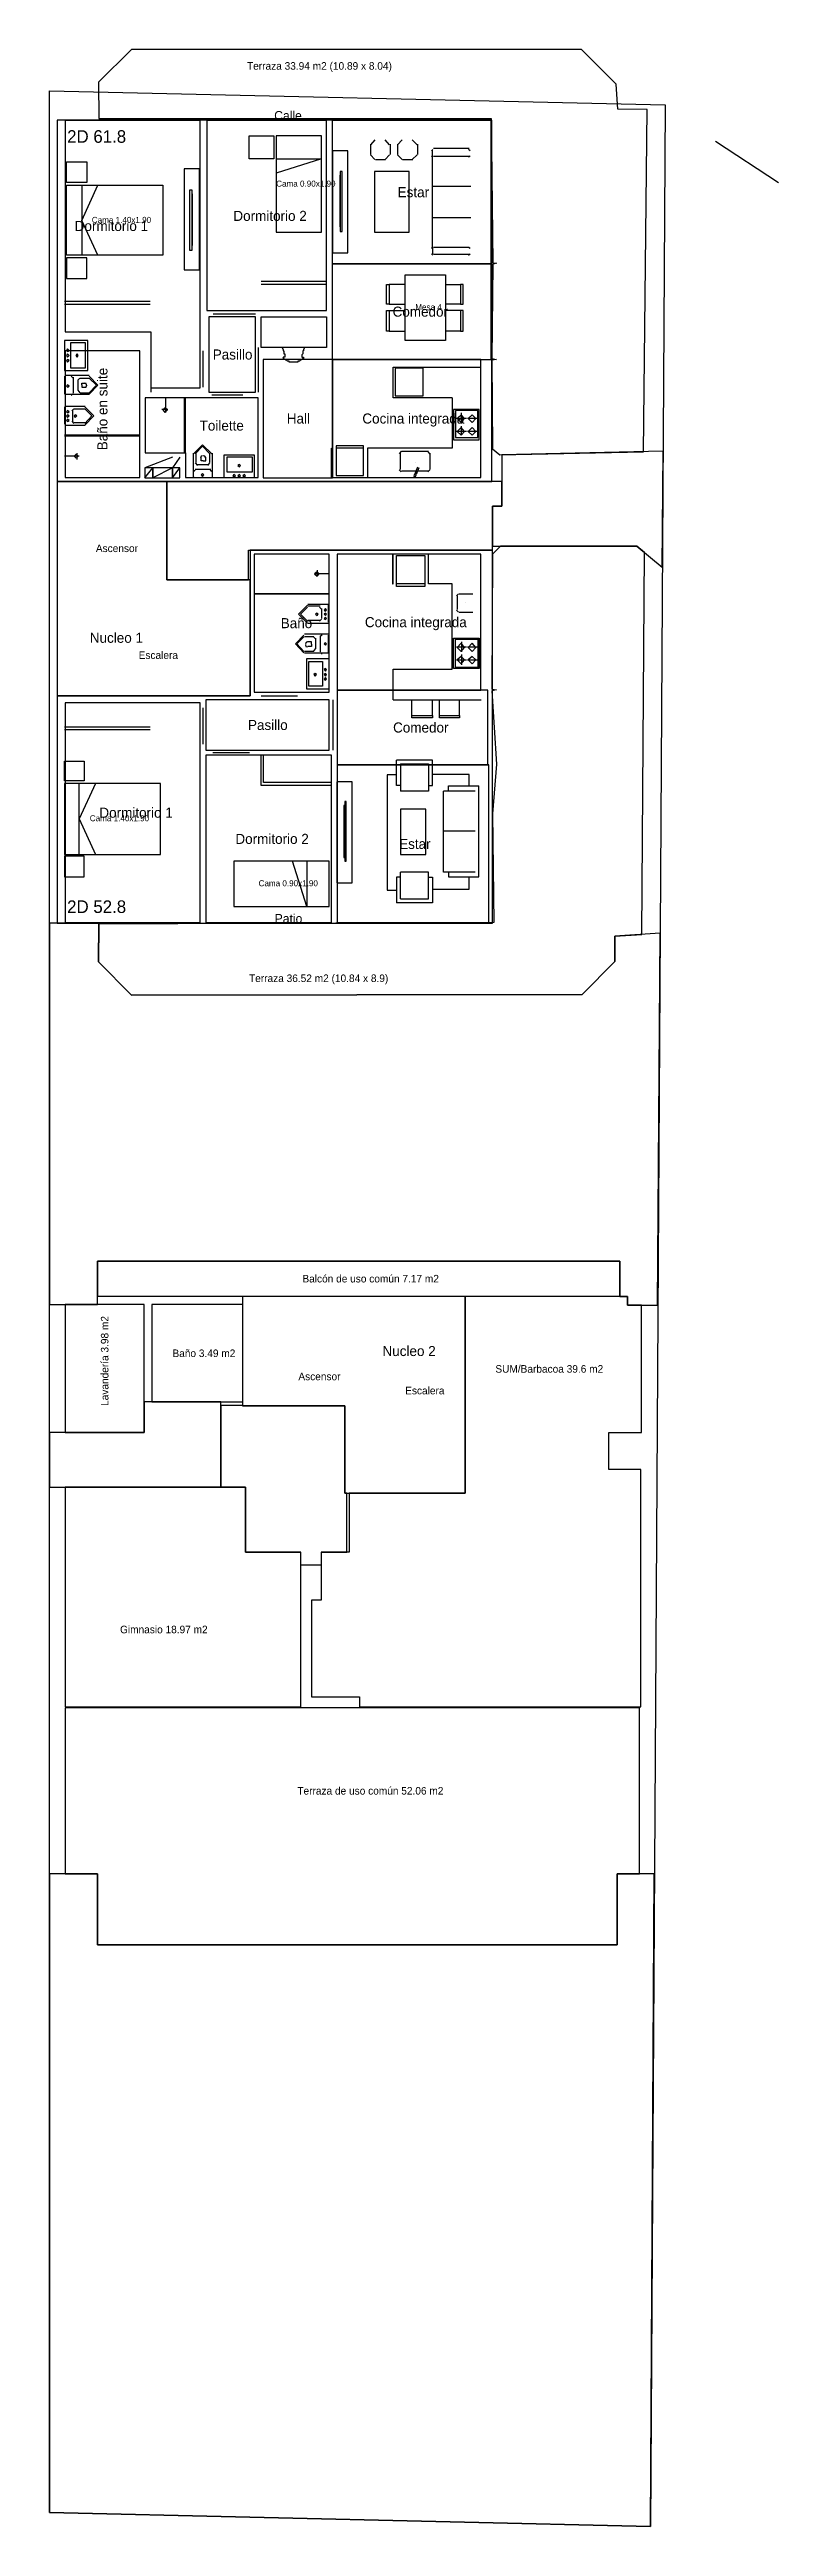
# Model space of a CAD drawing. Header units: metres. Extents: x 0 to 167, y 0 to 49.
# Drawn here: x 0 to 14.47, y 0 to 49.14 of the extents above; entities that cross this region are included whole.
import ezdxf

# ---------------------------------------------------------------- set-up
doc = ezdxf.new("R2010")
doc.units = ezdxf.units.M
for name, color, linetype in [('Trazo_Cotas', 9, 'Continuous'), ('Trazo_Entrada', 1, 'Continuous'), ('Trazo_Equipamiento', 8, 'Continuous'), ('Trazo_Estancias', 3, 'Continuous'), ('Trazo_Fachada', 30, 'Continuous'), ('Trazo_Medianeras', 8, 'Continuous'), ('Trazo_Norte', 1, 'Continuous'), ('Trazo_Nucleos', 252, 'Continuous'), ('Trazo_Pasillo', 9, 'Continuous'), ('Trazo_Patios', 3, 'Continuous'), ('Trazo_Puertas', 1, 'Continuous'), ('Trazo_Terreno', 7, 'Continuous'), ('Trazo_Unidad', 7, 'Continuous'), ('Trazo_Ventanas', 5, 'Continuous')]:
    doc.layers.add(name, color=color, linetype=linetype)

msp = doc.modelspace()

# ---------------------------------------------------------------- texts
at = {"layer": 'Trazo_Cotas'}
for s, p in [('Terraza 33.94 m2 (10.89 x 8.04)', (3.92, 48.74)), ('Terraza 36.52 m2 (10.84 x 8.9)', (3.96, 30.64)), ('Balcón de uso común 7.17 m2', (5.02, 24.68)), ('Baño 3.49 m2', (2.44, 23.2)), ('SUM/Barbacoa 39.6 m2', (8.85, 22.89)), ('Gimnasio 18.97 m2', (1.4, 17.72)), ('Terraza de uso común 52.06 m2', (4.92, 14.52))]:
    msp.add_text(s, height=0.15, dxfattribs=at).set_placement(p)
msp.add_text('Lavandería 3.98 m2', height=0.15, rotation=90, dxfattribs=at).set_placement((1.17, 22.23))
at = {"layer": 'Trazo_Equipamiento', "color": 8}
for s, p in [('Cama 0.90x1.90', (4.5, 46.42)), ('Cama 1.40x1.90', (0.84, 45.7)), ('Mesa 4', (7.26, 43.97)), ('Cama 1.40x1.90', (0.8, 33.83)), ('Cama 0.90x1.90', (4.15, 32.54))]:
    msp.add_text(s, height=0.12, dxfattribs=at).set_placement(p)
at = {"layer": 'Trazo_Estancias', "color": 2}
for p in [(6.91, 46.21), (6.94, 33.28)]:
    msp.add_text('Estar', height=0.2, dxfattribs=at).set_placement(p)
at = {"layer": 'Trazo_Estancias', "color": 5}
for s, p in [('Dormitorio 1', (0.5, 45.54)), ('Dormitorio 2', (3.65, 45.74)), ('Dormitorio 1', (0.99, 33.9)), ('Dormitorio 2', (3.69, 33.38))]:
    msp.add_text(s, height=0.2, dxfattribs=at).set_placement(p)
at = {"layer": 'Trazo_Estancias', "color": 40}
for p in [(6.81, 43.84), (6.82, 35.59)]:
    msp.add_text('Comedor', height=0.2, dxfattribs=at).set_placement(p)
at = {"layer": 'Trazo_Estancias', "color": 4}
msp.add_text('Baño en suite', height=0.2, rotation=90, dxfattribs=at).set_placement((1.15, 41.19))
at = {"layer": 'Trazo_Estancias', "color": 8}
for s, p in [('Pasillo', (3.24, 42.99)), ('Hall', (4.71, 41.72)), ('Pasillo', (3.94, 35.64))]:
    msp.add_text(s, height=0.2, dxfattribs=at).set_placement(p)
at = {"layer": 'Trazo_Estancias', "color": 4}
for s, p in [('Toilette', (2.98, 41.58)), ('Baño', (4.59, 37.66))]:
    msp.add_text(s, height=0.2, dxfattribs=at).set_placement(p)
at = {"layer": 'Trazo_Estancias', "color": 30}
for p in [(6.21, 41.72), (6.26, 37.68)]:
    msp.add_text('Cocina integrada', height=0.2, dxfattribs=at).set_placement(p)
at = {"layer": 'Trazo_Fachada'}
for s, p in [('Calle', (4.46, 47.74)), ('Patio', (4.47, 31.81))]:
    msp.add_text(s, height=0.18, dxfattribs=at).set_placement(p)
at = {"layer": 'Trazo_Nucleos'}
for s, height, p in [('Ascensor', 0.15, (0.92, 39.17)), ('Nucleo 1', 0.2, (0.8, 37.37)), ('Escalera', 0.15, (1.77, 37.05)), ('Nucleo 2', 0.2, (6.61, 23.22)), ('Ascensor', 0.15, (4.94, 22.74)), ('Escalera', 0.15, (7.06, 22.46))]:
    msp.add_text(s, height=height, dxfattribs=at).set_placement(p)
at = {"layer": 'Trazo_Unidad'}
for s, p in [('2D 61.8', (0.35, 47.29)), ('2D 52.8', (0.35, 32.01))]:
    msp.add_text(s, height=0.25, dxfattribs=at).set_placement(p)

# ---------------------------------------------------------------- linework, layer by layer
at = {"layer": 'Trazo_Cotas'}
for points in [[(1.63, 49.14), (0.97, 48.49), (0.98, 47.77), (8.77, 47.77), (8.8, 44.91), (8.87, 44.9), (8.8, 44.88), (8.78, 43.01), (8.87, 42.99), (8.78, 42.98), (8.79, 41.22), (8.94, 41.1), (11.79, 41.16), (11.86, 47.95), (11.28, 47.96), (11.25, 48.45), (10.56, 49.14)], [(8.95, 39.29), (8.79, 39.13), (8.78, 36.45), (8.87, 36.44), (8.78, 36.42), (8.87, 34.96), (8.79, 33.98), (8.82, 31.82), (0.98, 31.79), (0.97, 31.04), (1.63, 30.38), (10.57, 30.39), (11.22, 31.05), (11.22, 31.55), (11.76, 31.58), (11.81, 39.16), (11.66, 39.29)], [(11.32, 25.1), (0.95, 25.1), (0.95, 24.41), (11.32, 24.41)], [(1.88, 24.24), (0.31, 24.24), (0.31, 21.7), (1.88, 21.7)], [(3.84, 24.24), (2.03, 24.24), (2.03, 22.31), (3.84, 22.31)], [(11.47, 24.4), (8.25, 24.4), (8.25, 20.5), (5.95, 20.5), (5.95, 19.33), (5.39, 19.33), (5.39, 18.38), (5.2, 18.38), (5.2, 16.46), (6.15, 16.46), (6.15, 16.26), (11.74, 16.26), (11.74, 20.97), (11.1, 20.97), (11.1, 21.7), (11.75, 21.7), (11.75, 24.23), (11.47, 24.23)], [(3.89, 20.62), (0.31, 20.62), (0.31, 16.26), (4.99, 16.26), (4.99, 19.33), (3.89, 19.33)], [(11.71, 16.24), (0.31, 16.24), (0.31, 12.95), (0.95, 12.95), (0.95, 11.54), (11.27, 11.54), (11.27, 12.95), (11.71, 12.95)]]:
    msp.add_lwpolyline(points, close=True, dxfattribs=at)
at = {"layer": 'Trazo_Entrada'}
for p, q in [((5.24, 40.57), (4.38, 40.57)), ((6.71, 39.21), (5.98, 39.21))]:
    msp.add_line(p, q, dxfattribs=at)
at = {"layer": 'Trazo_Equipamiento', "color": 9}
for p, q in [((6.46, 47.35), (6.37, 47.25)), ((6.37, 47.26), (6.37, 47.06)), ((6.75, 47.25), (6.66, 47.35)), ((6.77, 47.06), (6.77, 47.26)), ((7, 47.35), (6.91, 47.25)), ((6.91, 47.26), (6.91, 47.06)), ((7.3, 47.25), (7.2, 47.35)), ((7.31, 47.06), (7.31, 47.26)), ((7.62, 47.18), (8.33, 47.18)), ((6.37, 47.05), (6.46, 46.96)), ((6.47, 46.96), (6.67, 46.96)), ((6.66, 46.96), (6.75, 47.05)), ((6.91, 47.05), (7, 46.96)), ((7.01, 46.96), (7.21, 46.96)), ((7.2, 46.96), (7.3, 47.05)), ((7.61, 47.16), (7.58, 47.13)), ((7.58, 47.03), (7.61, 47.01)), ((7.6, 47.04), (7.6, 47.14)), ((7.6, 45.2), (7.6, 47.04)), ((8.33, 47.02), (7.62, 47.02)), ((8.35, 47.13), (8.32, 47.16)), ((8.32, 47.01), (8.35, 47.03)), ((0.74, 46.5), (0.34, 46.5)), ((0.64, 46.45), (0.64, 45.06)), ((7.6, 46.43), (8.36, 46.43)), ((7.6, 45.81), (8.36, 45.81)), ((7.61, 45.21), (7.58, 45.19)), ((8.33, 45.21), (7.62, 45.21)), ((8.35, 45.19), (8.32, 45.21)), ((7.58, 45.09), (7.61, 45.06)), ((7.6, 45.2), (7.6, 45.09)), ((7.62, 45.08), (8.33, 45.08)), ((8.32, 45.06), (8.35, 45.09)), ((5.5, 44.54), (4.2, 44.54)), ((5.5, 44.54), (4.2, 44.54)), ((0.3, 44.15), (2, 44.15)), ((0.3, 44.15), (2, 44.15)), ((8.16, 44.09), (8.21, 44.09)), ((6.74, 43.55), (6.69, 43.55)), ((8.16, 43.55), (8.21, 43.55)), ((4.64, 43.03), (4.64, 43.03)), ((2.44, 41.05), (1.89, 40.84)), ((1.89, 40.64), (2.05, 40.84)), ((2.59, 41.05), (2.44, 40.84)), ((2.44, 40.64), (2.59, 40.84)), ((6.82, 36.24), (8.57, 36.24)), ((7.6, 35.93), (7.6, 35.88)), ((7.6, 35.93), (7.6, 35.88)), ((8.14, 35.93), (8.14, 35.88)), ((8.14, 35.93), (8.14, 35.88)), ((0.3, 35.65), (2, 35.65)), ((0.3, 35.65), (2, 35.65)), ((4.2, 34.54), (4.2, 35.14)), ((6.89, 34.54), (6.89, 35.04)), ((6.97, 34.97), (6.97, 34.43)), ((0.59, 33.17), (0.59, 34.58)), ((5.6, 34.54), (4.2, 34.54)), ((5.6, 34.54), (4.2, 34.54)), ((5.6, 34.6), (4.25, 34.6)), ((6.97, 34.54), (6.89, 34.54)), ((7.82, 32.82), (7.82, 34.43)), ((8.45, 34.43), (7.82, 34.43)), ((7.92, 34.53), (8.52, 34.53)), ((7.92, 34.43), (7.92, 34.53)), ((8.45, 33.63), (7.82, 33.63)), ((0.69, 33.14), (0.3, 33.14)), ((6.89, 32.72), (6.89, 32.21)), ((6.97, 32.72), (6.89, 32.72)), ((6.97, 32.29), (6.97, 32.82)), ((8.45, 32.82), (7.82, 32.82))]:
    msp.add_line(p, q, dxfattribs=at)
at = {"layer": 'Trazo_Equipamiento', "color": 8}
for p, q in [((0.3, 42.66), (0.3, 42.3)), ((0.32, 42.66), (0.32, 42.66)), ((0.32, 42.3), (0.32, 42.3)), ((0.32, 42.3), (0.51, 42.3)), ((0.46, 42.63), (0.43, 42.66)), ((0.43, 42.28), (0.46, 42.31)), ((0.44, 42.3), (0.44, 42.3)), ((0.47, 42.64), (0.47, 42.32)), ((0.51, 42.3), (0.79, 42.3)), ((0.6, 42.62), (0.56, 42.58)), ((0.56, 42.38), (0.6, 42.33)), ((0.57, 42.38), (0.57, 42.59)), ((0.61, 42.62), (0.79, 42.62)), ((0.61, 42.33), (0.79, 42.33)), ((0.64, 42.49), (0.64, 42.44)), ((0.64, 42.44), (0.73, 42.44)), ((0.3, 42.05), (0.3, 41.71)), ((0.32, 42.05), (0.32, 42.05)), ((0.48, 42.01), (0.44, 41.97)), ((0.44, 41.77), (0.48, 41.72)), ((0.46, 41.77), (0.46, 41.98)), ((0.49, 42.01), (0.71, 42.01)), ((0.71, 42.06), (0.71, 42.06)), ((2.35, 42), (2.23, 42)), ((2.3, 42.23), (2.3, 41.94)), ((2.67, 42.23), (2.67, 41.13)), ((2.69, 42.23), (2.69, 41.13)), ((8.02, 42), (8.02, 41.4)), ((8.08, 41.83), (8.28, 41.83)), ((8.18, 41.72), (8.18, 41.93)), ((8.3, 41.83), (8.5, 41.83)), ((1.79, 41.49), (0.3, 41.49)), ((1.79, 41.47), (0.3, 41.47)), ((0.32, 41.71), (0.32, 41.71)), ((0.35, 41.69), (0.35, 41.69)), ((0.49, 41.74), (0.71, 41.74)), ((0.71, 41.69), (0.71, 41.69)), ((8.08, 41.57), (8.28, 41.57)), ((8.18, 41.49), (8.18, 41.67)), ((8.3, 41.57), (8.5, 41.57)), ((0.3, 41.08), (0.59, 41.08)), ((0.54, 41.13), (0.54, 41.01)), ((2.86, 40.84), (2.86, 41.13)), ((2.86, 40.66), (2.86, 40.84)), ((2.89, 40.79), (2.86, 40.77)), ((2.89, 40.94), (2.94, 40.89)), ((3.2, 40.81), (2.89, 40.81)), ((2.91, 40.95), (2.91, 41.13)), ((2.94, 40.91), (3.15, 40.91)), ((3.01, 40.98), (3.01, 41.05)), ((3.05, 40.98), (3.01, 40.98)), ((3.14, 40.89), (3.18, 40.94)), ((3.18, 40.95), (3.18, 41.13)), ((3.22, 40.77), (3.19, 40.79)), ((6.23, 41.23), (5.69, 41.23)), ((6.23, 41.23), (5.69, 41.23)), ((6.98, 41.17), (6.94, 41.12)), ((6.94, 40.8), (6.98, 40.76)), ((6.96, 41.13), (6.96, 40.81)), ((6.99, 41.17), (7.52, 41.17)), ((7.25, 40.71), (7.31, 40.86)), ((7.26, 40.95), (7.26, 40.95)), ((7.33, 40.84), (7.28, 40.71)), ((7.31, 40.84), (7.31, 40.84)), ((7.55, 41.12), (7.51, 41.17)), ((7.51, 40.76), (7.55, 40.8)), ((7.55, 41.13), (7.55, 40.81)), ((2.86, 40.78), (2.86, 40.78)), ((2.88, 40.66), (2.88, 40.66)), ((3.22, 40.64), (2.88, 40.64)), ((3.22, 40.66), (3.22, 40.66)), ((6.99, 40.78), (7.01, 40.78)), ((7.01, 40.78), (7.31, 40.78)), ((7.24, 40.71), (7.23, 40.67)), ((7.25, 40.71), (7.24, 40.71)), ((7.28, 40.76), (7.26, 40.71)), ((7.28, 40.69), (7.27, 40.7)), ((7.28, 40.76), (7.28, 40.76)), ((7.3, 40.76), (7.28, 40.71)), ((7.28, 40.69), (7.28, 40.69)), ((7.28, 40.69), (7.28, 40.69)), ((7.31, 40.78), (7.52, 40.78)), ((4.06, 38.35), (5.55, 38.35)), ((4.06, 38.34), (5.55, 38.34)), ((5.55, 38.74), (5.26, 38.74)), ((5.32, 38.69), (5.32, 38.81)), ((7.45, 38.54), (6.89, 38.54)), ((7.45, 38.54), (6.89, 38.54)), ((8.12, 38.34), (8.08, 38.3)), ((8.13, 38.34), (8.4, 38.34)), ((5.13, 38.13), (5.13, 38.13)), ((5.37, 38.1), (5.13, 38.1)), ((5.4, 38.04), (5.36, 38.08)), ((5.36, 37.8), (5.4, 37.84)), ((5.4, 38.05), (5.4, 37.85)), ((5.48, 38.13), (5.48, 38.13)), ((5.54, 37.78), (5.54, 38.12)), ((5.54, 38.12), (5.54, 38.12)), ((8.08, 38.02), (8.12, 37.98)), ((8.09, 38.3), (8.09, 38.03)), ((8.13, 37.98), (8.4, 37.98)), ((8.26, 38.17), (8.26, 38.17)), ((5.35, 37.54), (5.06, 37.54)), ((5.25, 37.49), (5.06, 37.49)), ((5.37, 37.81), (5.13, 37.81)), ((5.13, 37.76), (5.13, 37.76)), ((5.2, 37.39), (5.13, 37.39)), ((5.2, 37.34), (5.2, 37.39)), ((5.28, 37.45), (5.24, 37.49)), ((5.28, 37.46), (5.28, 37.25)), ((5.54, 37.54), (5.35, 37.54)), ((5.41, 37.52), (5.38, 37.5)), ((5.38, 37.19), (5.38, 37.51)), ((5.42, 37.54), (5.42, 37.54)), ((5.54, 37.78), (5.54, 37.78)), ((5.54, 37.17), (5.54, 37.52)), ((5.54, 37.52), (5.54, 37.52)), ((8.02, 36.86), (8.02, 37.46)), ((8.18, 37.39), (8.18, 37.19)), ((5.25, 37.2), (5.06, 37.2)), ((5.24, 37.2), (5.28, 37.25)), ((5.38, 37.18), (5.41, 37.15)), ((5.54, 37.17), (5.54, 37.17)), ((8.08, 37.29), (8.28, 37.29)), ((8.08, 37.03), (8.28, 37.03)), ((8.18, 37.14), (8.18, 36.93)), ((8.3, 37.29), (8.5, 37.29)), ((8.3, 37.03), (8.5, 37.03)), ((6.82, 36.85), (7.99, 36.85)), ((6.82, 36.24), (6.82, 36.85))]:
    msp.add_line(p, q, dxfattribs=at)
at = {"layer": 'Trazo_Equipamiento', "color": 9}
for points in [[(3.96, 47.43), (4.45, 47.43), (4.45, 46.97), (3.96, 46.97)], [(5.4, 47.43), (4.5, 47.43), (4.5, 45.52), (5.4, 45.52)], [(2.98, 46.77), (2.67, 46.77), (2.67, 44.77), (2.98, 44.77)], [(5.62, 45.11), (5.92, 45.11), (5.92, 47.13), (5.62, 47.13)], [(5.77, 45.53), (5.81, 45.53), (5.81, 46.72), (5.77, 46.72)], [(6.45, 45.52), (7.14, 45.52), (7.14, 46.72), (6.45, 46.72)], [(0.34, 46.45), (2.25, 46.45), (2.25, 45.06), (0.34, 45.06)], [(2.83, 46.35), (2.78, 46.35), (2.78, 45.16), (2.83, 45.16)], [(0.34, 44.6), (0.74, 44.6), (0.74, 45.01), (0.34, 45.01)], [(7.86, 43.37), (7.06, 43.37), (7.06, 44.67), (7.86, 44.67)], [(5.5, 43.23), (4.2, 43.23), (4.2, 43.84), (5.5, 43.84)], [(2.59, 40.84), (2.44, 40.84), (2.44, 40.64), (2.59, 40.64)], [(0.3, 35.02), (0.69, 35.02), (0.69, 34.63), (0.3, 34.63)], [(0.3, 33.17), (2.2, 33.17), (2.2, 34.58), (0.3, 34.58)], [(5.7, 32.61), (6.01, 32.61), (6.01, 34.61), (5.7, 34.61)], [(5.86, 33.04), (5.89, 33.04), (5.89, 34.22), (5.86, 34.22)], [(7.47, 34.07), (6.97, 34.07), (6.97, 33.17), (7.47, 33.17)], [(3.66, 32.14), (5.55, 32.14), (5.55, 33.04), (3.66, 33.04)]]:
    msp.add_lwpolyline(points, close=True, dxfattribs=at)
for points in [[(0.34, 46.5), (0.34, 46.91), (0.74, 46.91), (0.74, 46.5)], [(4.5, 46.97), (5.4, 46.97), (4.5, 46.69)], [(0.96, 45.06), (0.64, 45.75), (0.96, 46.45)], [(2.83, 45.25), (2.84, 45.25), (2.84, 46.28), (2.83, 46.28)], [(5.77, 46.65), (5.76, 46.65), (5.76, 45.62), (5.77, 45.62)], [(5.5, 44.48), (4.25, 44.48), (4.2, 44.48)], [(6.74, 44.09), (6.69, 44.09), (6.69, 44.48), (6.74, 44.48)], [(7.06, 44.48), (6.74, 44.48), (6.74, 44.09), (7.06, 44.09)], [(7.86, 44.48), (8.16, 44.48), (8.16, 44.09), (7.86, 44.09)], [(8.21, 44.09), (8.21, 44.48), (8.16, 44.48)], [(0.3, 44.09), (1.95, 44.09), (2, 44.09)], [(6.69, 43.55), (6.69, 43.96), (7.06, 43.96)], [(6.74, 43.96), (6.74, 43.55), (7.06, 43.55)], [(8.21, 43.55), (8.21, 43.96), (7.86, 43.96)], [(8.16, 43.96), (8.16, 43.55), (7.86, 43.55)], [(4.62, 43.23), (4.64, 43.18), (4.64, 43.16), (4.65, 43.16), (4.65, 43.1), (4.67, 43.1)], [(4.67, 43.06), (4.67, 43.04), (4.64, 43.04), (4.64, 43.03)], [(5.04, 43.03), (5.04, 43.01), (5.03, 43.01), (5.01, 42.99), (4.99, 42.98), (4.98, 42.98), (4.96, 42.96), (4.93, 42.96), (4.93, 42.94), (4.76, 42.94), (4.76, 42.96), (4.72, 42.96), (4.71, 42.98), (4.69, 42.98), (4.67, 42.99), (4.65, 43.01), (4.64, 43.03)], [(4.67, 43.1), (4.67, 43.08), (4.67, 43.06)], [(5.06, 43.23), (5.04, 43.18), (5.04, 43.16), (5.03, 43.16), (5.03, 43.1), (5.01, 43.08), (5.01, 43.06)], [(5.01, 43.06), (5.01, 43.04), (5.03, 43.04)], [(5.03, 43.04), (5.04, 43.04), (5.04, 43.03)], [(2.44, 40.84), (2.05, 40.84), (2.05, 40.64), (2.44, 40.64), (2.44, 40.84), (2.05, 40.64), (2.05, 40.84), (1.89, 40.84), (1.89, 40.64), (2.05, 40.64)], [(7.6, 35.88), (7.19, 35.88), (7.19, 36.24)], [(7.19, 35.93), (7.6, 35.93), (7.6, 36.24)], [(7.6, 35.88), (7.19, 35.88), (7.19, 36.24)], [(7.19, 35.93), (7.6, 35.93), (7.6, 36.24)], [(8.14, 35.88), (7.74, 35.88), (7.74, 36.24)], [(7.74, 35.93), (8.14, 35.93), (8.14, 36.24)], [(8.14, 35.88), (7.74, 35.88), (7.74, 36.24)], [(7.74, 35.93), (8.14, 35.93), (8.14, 36.24)], [(0.3, 35.7), (1.95, 35.7), (2, 35.7)], [(5.6, 34.6), (4.25, 34.6), (4.25, 35.14)], [(7.52, 34.54), (7.6, 34.54), (7.6, 35.04), (6.89, 35.04)], [(6.97, 34.97), (7.52, 34.97), (7.52, 34.43), (6.97, 34.43)], [(0.91, 34.58), (0.59, 33.88), (0.91, 33.17)], [(6.89, 34.75), (6.7, 34.75), (6.7, 32.46), (6.89, 32.46)], [(8.33, 34.53), (8.33, 34.76), (7.6, 34.76)], [(7.92, 32.82), (7.92, 32.73), (8.52, 32.73), (8.52, 34.53)], [(5.86, 34.14), (5.84, 34.14), (5.84, 33.11), (5.86, 33.11)], [(0.3, 33.14), (0.3, 32.73), (0.69, 32.73), (0.69, 33.14)], [(5.11, 33.04), (5.11, 32.14), (4.82, 33.04)], [(7.52, 32.72), (7.6, 32.72), (7.6, 32.21), (6.89, 32.21)], [(6.97, 32.29), (7.52, 32.29), (7.52, 32.82), (6.97, 32.82)], [(7.6, 32.48), (8.33, 32.48), (8.33, 32.73)]]:
    msp.add_lwpolyline(points, dxfattribs=at)
at = {"layer": 'Trazo_Equipamiento', "color": 8}
for points in [[(0.3, 42.77), (0.76, 42.77), (0.76, 43.37), (0.3, 43.37)], [(0.71, 42.82), (0.42, 42.82), (0.42, 43.33), (0.71, 43.33)], [(0.36, 43.15), (0.39, 43.17), (0.36, 43.2), (0.34, 43.17)], [(0.36, 43.04), (0.39, 43.07), (0.36, 43.1), (0.34, 43.07)], [(0.36, 42.94), (0.39, 42.97), (0.36, 42.99), (0.34, 42.97)], [(0.55, 43.04), (0.57, 43.07), (0.55, 43.1), (0.52, 43.07)], [(6.86, 42.81), (6.86, 42.27), (7.42, 42.27), (7.42, 42.82)], [(0.36, 42.49), (0.34, 42.46), (0.36, 42.44), (0.39, 42.46)], [(0.36, 41.98), (0.34, 41.95), (0.36, 41.93), (0.39, 41.95)], [(0.36, 41.89), (0.34, 41.87), (0.36, 41.84), (0.39, 41.87)], [(0.36, 41.81), (0.34, 41.78), (0.36, 41.76), (0.39, 41.78)], [(0.51, 41.89), (0.49, 41.87), (0.51, 41.84), (0.54, 41.87)], [(2.29, 41.94), (2.34, 41.99), (2.29, 42.03), (2.25, 41.99)], [(8.02, 41.4), (8.53, 41.4), (8.53, 42), (8.02, 42)], [(8.5, 41.98), (8.06, 41.98), (8.06, 41.44), (8.5, 41.44)], [(8.17, 41.74), (8.24, 41.82), (8.17, 41.89), (8.09, 41.82)], [(8.39, 41.74), (8.46, 41.82), (8.39, 41.89), (8.31, 41.82)], [(6.23, 41.28), (5.69, 41.28), (5.69, 40.69), (6.23, 40.69)], [(6.23, 41.28), (5.69, 41.28), (5.69, 40.69), (6.23, 40.69)], [(8.17, 41.49), (8.24, 41.56), (8.17, 41.64), (8.09, 41.56)], [(8.39, 41.49), (8.46, 41.56), (8.39, 41.64), (8.31, 41.56)], [(0.57, 41.07), (0.53, 41.11), (0.49, 41.07), (0.53, 41.03)], [(4.06, 40.64), (3.47, 40.64), (3.47, 41.1), (4.06, 41.1)], [(4.03, 41.05), (3.52, 41.05), (3.52, 40.76), (4.03, 40.76)], [(3.77, 40.86), (3.79, 40.89), (3.77, 40.91), (3.74, 40.89)], [(3.04, 40.67), (3.06, 40.7), (3.04, 40.73), (3.01, 40.7)], [(3.66, 40.66), (3.69, 40.68), (3.66, 40.71), (3.64, 40.68)], [(3.77, 40.66), (3.79, 40.68), (3.77, 40.71), (3.74, 40.68)], [(3.87, 40.66), (3.89, 40.68), (3.87, 40.71), (3.84, 40.68)], [(7.45, 38.49), (6.89, 38.49), (6.89, 39.1), (7.45, 39.1)], [(7.45, 38.49), (6.89, 38.49), (6.89, 39.1), (7.45, 39.1)], [(5.26, 38.74), (5.31, 38.69), (5.35, 38.74), (5.31, 38.78)], [(5.31, 37.91), (5.33, 37.94), (5.31, 37.96), (5.28, 37.94)], [(5.48, 38), (5.5, 38.02), (5.48, 38.05), (5.45, 38.02)], [(5.48, 37.91), (5.5, 37.94), (5.48, 37.96), (5.45, 37.94)], [(5.48, 37.83), (5.5, 37.85), (5.48, 37.88), (5.45, 37.85)], [(5.48, 37.32), (5.5, 37.35), (5.48, 37.37), (5.45, 37.35)], [(8.02, 37.46), (8.53, 37.46), (8.53, 36.86), (8.02, 36.86)], [(8.5, 36.88), (8.06, 36.88), (8.06, 37.44), (8.5, 37.44)], [(8.17, 37.2), (8.24, 37.28), (8.17, 37.36), (8.09, 37.28)], [(8.39, 37.2), (8.46, 37.28), (8.39, 37.36), (8.31, 37.28)], [(5.55, 37.05), (5.1, 37.05), (5.1, 36.46), (5.55, 36.46)], [(5.15, 37), (5.42, 37), (5.42, 36.51), (5.15, 36.51)], [(5.48, 36.86), (5.45, 36.84), (5.48, 36.81), (5.5, 36.84)], [(8.17, 36.95), (8.24, 37.03), (8.17, 37.1), (8.09, 37.03)], [(8.39, 36.95), (8.46, 37.03), (8.39, 37.1), (8.31, 37.03)], [(5.27, 36.76), (5.25, 36.74), (5.27, 36.71), (5.3, 36.74)], [(5.48, 36.76), (5.45, 36.74), (5.48, 36.71), (5.5, 36.74)], [(5.48, 36.68), (5.45, 36.65), (5.48, 36.63), (5.5, 36.65)]]:
    msp.add_lwpolyline(points, close=True, dxfattribs=at)
for points in [[(6.82, 42.69), (6.82, 42.84), (8.57, 42.84)], [(0.79, 42.67), (0.47, 42.67), (0.32, 42.67)], [(0.64, 42.49), (0.64, 42.52), (0.73, 42.52)], [(0.74, 42.47), (0.73, 42.51), (0.7, 42.52)], [(0.7, 42.44), (0.73, 42.45), (0.74, 42.48)], [(0.79, 42.3), (0.96, 42.48), (0.79, 42.66)], [(0.79, 42.33), (0.93, 42.48), (0.79, 42.62)], [(7.99, 42.23), (6.82, 42.23), (6.82, 42.69)], [(0.71, 42.06), (0.39, 42.06), (0.32, 42.06)], [(0.7, 41.69), (0.88, 41.87), (0.7, 42.05)], [(0.7, 41.72), (0.84, 41.87), (0.7, 42.01)], [(7.99, 42.23), (7.99, 41.23), (6.31, 41.23), (6.31, 40.64)], [(0.32, 41.69), (0.42, 41.69), (0.71, 41.69)], [(3.22, 41.12), (3.04, 41.3), (2.86, 41.12)], [(3.18, 41.12), (3.04, 41.27), (2.89, 41.12)], [(3.04, 41.08), (3.01, 41.07), (3, 41.04)], [(3.1, 41.04), (3.08, 41.07), (3.05, 41.08)], [(3.05, 40.98), (3.1, 40.98), (3.1, 41.05)], [(3.23, 41.13), (3.23, 40.81), (3.23, 40.66)], [(5.6, 40.64), (5.6, 41.23), (5.62, 41.23), (5.62, 40.64)], [(7.23, 40.67), (7.26, 40.66), (7.28, 40.69)], [(6.81, 39.13), (6.81, 38.54), (6.82, 38.54), (6.82, 39.13)], [(7.99, 36.85), (7.99, 38.54), (7.52, 38.54), (7.52, 39.13)], [(5.12, 38.12), (4.94, 37.94), (5.12, 37.76)], [(5.12, 38.08), (4.98, 37.94), (5.12, 37.8)], [(5.54, 38.13), (5.42, 38.13), (5.13, 38.13)], [(5.05, 37.52), (4.88, 37.35), (5.05, 37.17)], [(5.05, 37.49), (4.91, 37.35), (5.05, 37.2)], [(5.12, 37.39), (5.09, 37.37), (5.08, 37.34)], [(5.13, 37.76), (5.45, 37.76), (5.54, 37.76)], [(5.06, 37.17), (5.38, 37.17), (5.54, 37.17)], [(5.08, 37.33), (5.09, 37.3), (5.12, 37.29)], [(5.2, 37.34), (5.2, 37.3), (5.13, 37.3)]]:
    msp.add_lwpolyline(points, dxfattribs=at)
at = {"layer": 'Trazo_Estancias', "color": 5}
for points in [[(0.31, 47.73), (0.31, 43.54), (2.01, 43.54), (2.01, 42.43), (2.99, 42.43), (2.99, 47.73)], [(3.12, 47.73), (3.12, 43.96), (5.5, 43.96), (5.5, 47.73)], [(0.31, 36.18), (0.31, 31.82), (2.99, 31.82), (2.99, 36.18)], [(3.1, 35.14), (3.1, 31.82), (5.6, 31.82), (5.6, 35.14)]]:
    msp.add_lwpolyline(points, close=True, dxfattribs=at)
at = {"layer": 'Trazo_Estancias', "color": 2}
for points in [[(5.61, 47.73), (5.61, 44.89), (8.77, 44.89), (8.77, 47.73)], [(5.71, 34.95), (5.71, 31.82), (8.72, 31.82), (8.72, 34.95)]]:
    msp.add_lwpolyline(points, close=True, dxfattribs=at)
at = {"layer": 'Trazo_Estancias', "color": 40}
for points in [[(5.61, 44.89), (5.61, 42.99), (8.77, 42.99), (8.77, 44.89)], [(5.71, 36.43), (5.71, 34.95), (8.7, 34.95), (8.7, 36.43)]]:
    msp.add_lwpolyline(points, close=True, dxfattribs=at)
at = {"layer": 'Trazo_Estancias', "color": 8}
for points in [[(3.16, 43.84), (3.16, 42.34), (4.09, 42.34), (4.09, 43.84)], [(4.24, 42.99), (4.24, 40.64), (5.62, 40.64), (5.62, 42.99)], [(3.1, 36.24), (3.1, 35.24), (5.55, 35.24), (5.55, 36.24)]]:
    msp.add_lwpolyline(points, close=True, dxfattribs=at)
at = {"layer": 'Trazo_Estancias', "color": 4}
for points in [[(0.31, 43.16), (0.31, 40.65), (1.79, 40.65), (1.79, 43.16)], [(1.9, 42.23), (1.9, 41.14), (2.7, 41.14), (2.7, 40.65), (4.14, 40.65), (4.14, 42.23)], [(4.06, 39.13), (4.06, 36.39), (5.55, 36.39), (5.55, 39.13)]]:
    msp.add_lwpolyline(points, close=True, dxfattribs=at)
at = {"layer": 'Trazo_Estancias', "color": 30}
for points in [[(5.62, 42.99), (5.62, 40.65), (8.56, 40.65), (8.56, 42.99)], [(5.71, 39.13), (5.71, 36.43), (8.56, 36.43), (8.56, 39.13)]]:
    msp.add_lwpolyline(points, close=True, dxfattribs=at)
at = {"layer": 'Trazo_Fachada'}
for p, q in [((8.78, 47.74), (0.15, 47.74)), ((8.78, 40.69), (8.78, 47.74)), ((8.79, 31.81), (8.79, 39.09)), ((0.15, 31.81), (8.79, 31.81))]:
    msp.add_line(p, q, dxfattribs=at)
at = {"layer": 'Trazo_Medianeras'}
for p, q in [((0, 0.28), (0, 48.32)), ((0.15, 47.74), (0.15, 40.69)), ((12.22, 48.04), (11.93, 0)), ((0.15, 36.2), (0.15, 31.81)), ((11.93, 0), (0, 0.28))]:
    msp.add_line(p, q, dxfattribs=at)
at = {"layer": 'Trazo_Norte'}
msp.add_line((13.22, 47.32), (14.47, 46.5), dxfattribs=at)
at = {"layer": 'Trazo_Nucleos'}
for points in [[(0.15, 36.32), (3.98, 36.32), (3.98, 38.62), (2.33, 38.62), (2.33, 40.57), (0.15, 40.57)], [(3.83, 24.4), (3.83, 22.23), (5.86, 22.23), (5.86, 20.5), (8.25, 20.5), (8.25, 24.4)]]:
    msp.add_lwpolyline(points, close=True, dxfattribs=at)
at = {"layer": 'Trazo_Pasillo'}
for points in [[(2.33, 40.57), (2.33, 38.62), (3.95, 38.62), (3.95, 39.21), (8.79, 39.21), (8.79, 40.08), (8.98, 40.08), (8.98, 40.57)], [(3.4, 20.62), (3.89, 20.62), (3.89, 19.33), (4.98, 19.33), (4.98, 19.08), (5.4, 19.08), (5.4, 19.33), (5.9, 19.33), (5.9, 20.5), (5.86, 20.5), (5.86, 22.23), (3.83, 22.23), (3.83, 22.24), (3.4, 22.24)]]:
    msp.add_lwpolyline(points, close=True, dxfattribs=at)
at = {"layer": 'Trazo_Patios'}
for points in [[(8.79, 40.08), (8.79, 39.29), (11.66, 39.29), (12.16, 38.87), (12.18, 41.17), (8.98, 41.1), (8.98, 40.08)], [(12.12, 31.61), (11.22, 31.55), (11.22, 31.05), (10.57, 30.39), (1.63, 30.38), (0.97, 31.04), (0.98, 31.81), (0, 31.81), (0, 24.24), (0.95, 24.24), (0.95, 25.1), (11.32, 25.1), (11.32, 24.4), (11.47, 24.4), (11.47, 24.23), (12.07, 24.23)], [(0, 20.62), (3.4, 20.62), (3.4, 22.31), (1.88, 22.31), (1.88, 21.7), (0, 21.7)], [(12, 12.95), (11.27, 12.95), (11.27, 11.54), (0.95, 11.54), (0.95, 12.95), (0, 12.95), (0, 0.28), (11.93, 0)]]:
    msp.add_lwpolyline(points, close=True, dxfattribs=at)
at = {"layer": 'Trazo_Puertas'}
for p, q in [((4.09, 43.89), (3.25, 43.89)), ((2.02, 42.34), (2.02, 43.43)), ((3.05, 42.44), (3.05, 43.16)), ((4.15, 42.34), (4.15, 43.23)), ((3.84, 42.28), (3.22, 42.28)), ((3.05, 35.36), (3.05, 36.08)), ((4.92, 36.31), (4.2, 36.31)), ((5.63, 35.24), (5.63, 36.24)), ((3.97, 35.19), (3.24, 35.19))]:
    msp.add_line(p, q, dxfattribs=at)
at = {"layer": 'Trazo_Terreno'}
msp.add_lwpolyline([(11.93, 0), (0, 0.28), (0, 48.32), (12.22, 48.04)], close=True, dxfattribs=at)
at = {"layer": 'Trazo_Unidad'}
for points in [[(0.15, 47.74), (0.15, 40.57), (8.78, 40.57), (8.78, 47.74)], [(3.98, 39.21), (3.98, 36.32), (0.15, 36.32), (0.15, 31.81), (8.79, 31.81), (8.79, 39.21)]]:
    msp.add_lwpolyline(points, close=True, dxfattribs=at)
at = {"layer": 'Trazo_Ventanas'}
for p, q in [((2.98, 47.74), (0.33, 47.74)), ((5.48, 47.74), (3.13, 47.74)), ((8.78, 47.74), (5.63, 47.74)), ((8.78, 46.34), (8.78, 47.69)), ((8.78, 43.14), (8.78, 45.49)), ((8.79, 34.01), (8.79, 35.91)), ((8.79, 31.81), (8.79, 33.16)), ((0.35, 31.81), (2.95, 31.81)), ((3.15, 31.81), (5.6, 31.81)), ((5.75, 31.81), (8.75, 31.81))]:
    msp.add_line(p, q, dxfattribs=at)

msp.set_redraw_order([(e.dxf.handle, doc.entitydb.next_handle()) for e in msp.query("TEXT MTEXT ATTDEF DIMENSION ARC_DIMENSION")])  # texts and dimensions are drawn at this point

doc.saveas('drawing.dxf')
